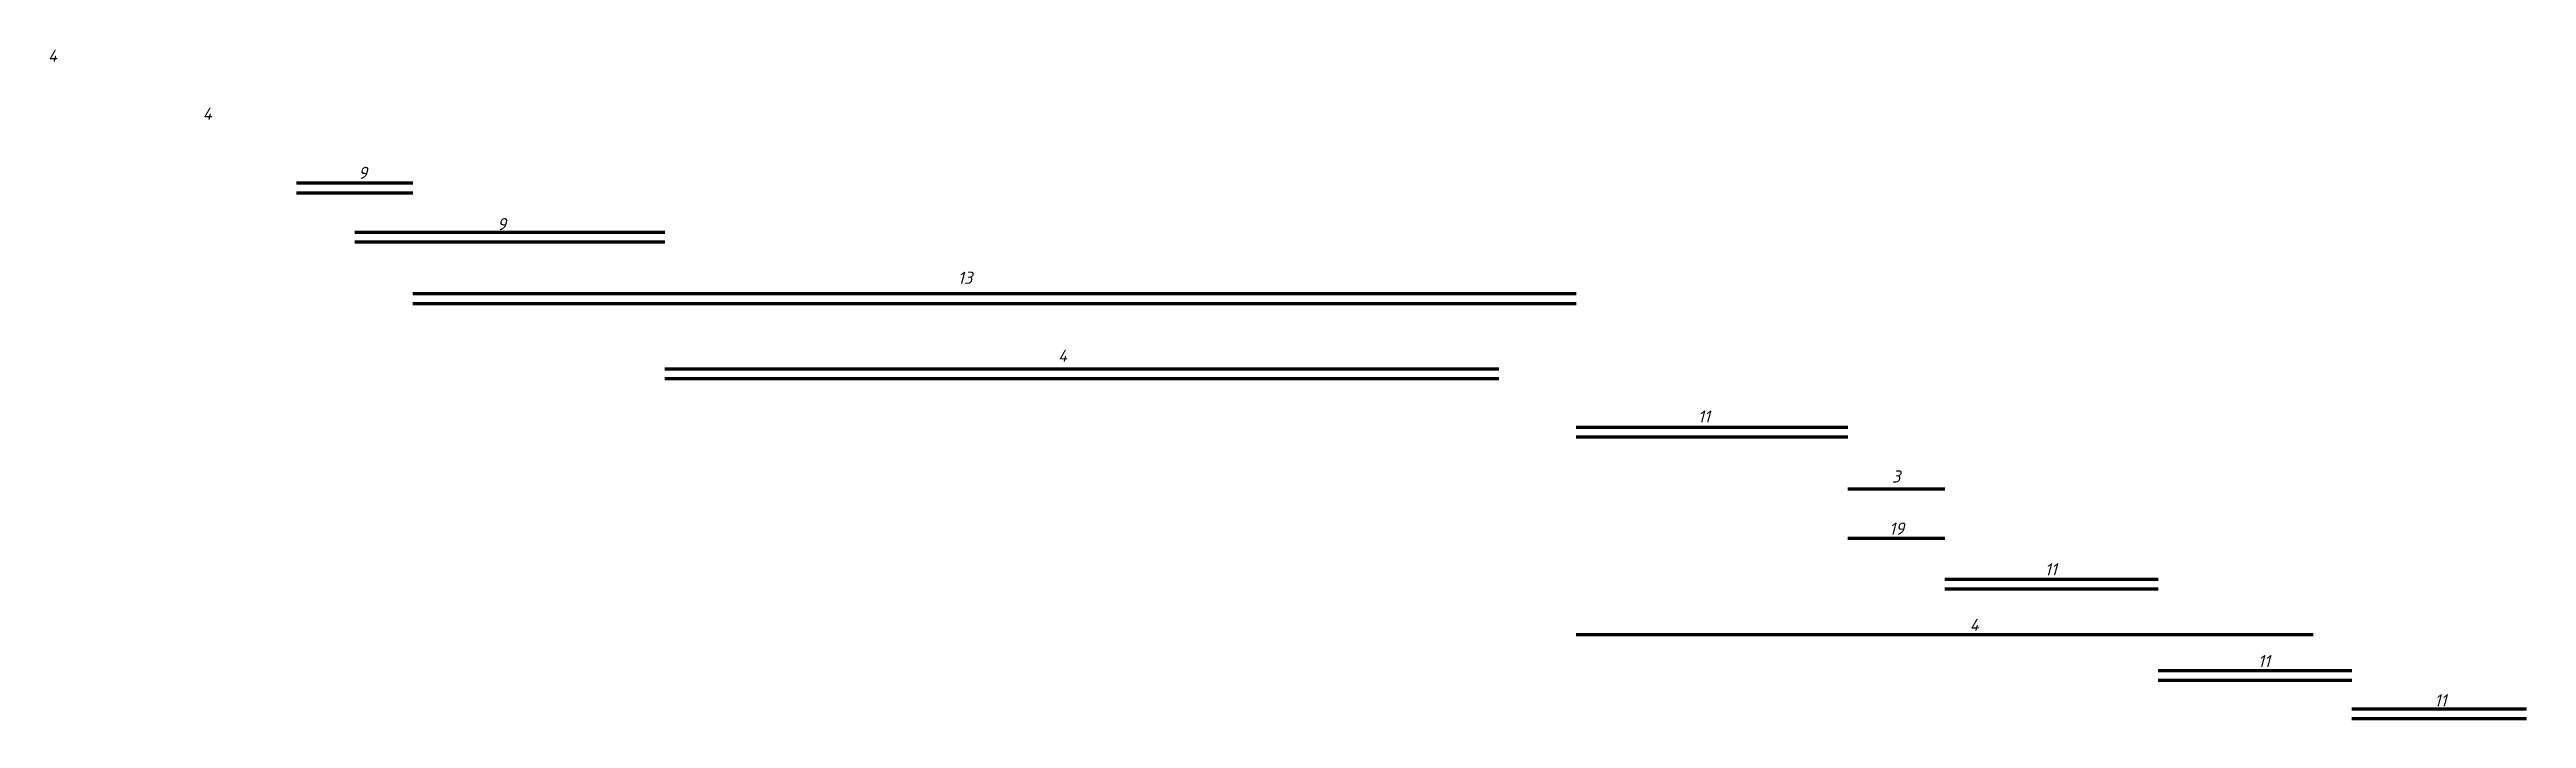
# Model space of a CAD drawing. Header units: millimetres. Extents: x 27137 to 30937, y -4667 to -569.
# Drawn here: x 27539 to 28050, y -3523 to -3385 of the extents above; entities that cross this region are included whole.
import ezdxf

# ---------------------------------------------------------------- set-up
doc = ezdxf.new("R2010")
doc.units = ezdxf.units.MM
doc.header["$LTSCALE"] = 0.4
doc.layers.add('кварталыИнфо', color=7, linetype='Continuous')
doc.styles.add('текстовый', font='isocpeui.ttf', dxfattribs={"height": 5})

msp = doc.modelspace()

# ---------------------------------------------------------------- texts
at = {"layer": 'кварталыИнфо', "ltscale": 0.12, "char_height": 2.5, "width": 5, "attachment_point": 3, "style": 'текстовый'}
for s, insert in [('4', (27540.4977, -3385.1202)), ('4', (27572.4112, -3397.0677)), ('{\\fISOCPEUR|b0|i1|c204|p34;9', (27604.4542, -3409.2689)), ('{\\fISOCPEUR|b0|i1|c204|p34;9', (27633.1206, -3419.848)), ('{\\fISOCPEUR|b0|i1|c204|p34;13', (27729.3089, -3430.901)), ('4', (27748.8478, -3446.9977)), ('{\\fISOCPEUR|b0|i1|c204|p34;11', (27881.4709, -3459.5071)), ('{\\fISOCPEUR|b0|i1|c204|p34;3', (27920.7362, -3471.8656)), ('{\\fISOCPEUR|b0|i1|c204|p34;19}', (27921.5258, -3482.6066)), ('{\\fISOCPEUR|b0|i1|c204|p34;11', (27953.0257, -3490.999)), ('{\\fISOCPEUR|b0|i1|c204|p34;4}', (27936.9238, -3502.4629)), ('{\\fISOCPEUR|b0|i1|c204|p34;11', (27996.9951, -3509.93)), ('{\\fISOCPEUR|b0|i1|c204|p34;11', (28033.4051, -3518.0165))]:
    msp.add_mtext(s, dxfattribs=dict(at, insert=insert))

# ---------------------------------------------------------------- linework, layer by layer
at = {"lineweight": 70}
for p, q in [((27589.8915, -3412.6144), (27613.8915, -3412.6144)), ((27589.8915, -3414.6144), (27613.8915, -3414.6144)), ((27601.8915, -3422.7352), (27665.8915, -3422.7352)), ((27601.8915, -3424.7352), (27665.8915, -3424.7352)), ((27613.8915, -3435.4261), (27853.8915, -3435.4261)), ((27613.8915, -3437.4261), (27853.8915, -3437.4261)), ((27665.8915, -3450.9224), (27837.8915, -3450.9224)), ((27665.8915, -3452.9224), (27837.8915, -3452.9224)), ((27853.8915, -3462.9329), (27909.8915, -3462.9329)), ((27853.8915, -3464.9329), (27909.8915, -3464.9329)), ((27909.8915, -3475.6924), (27929.8915, -3475.6924)), ((27909.8915, -3485.8265), (27929.8915, -3485.8265)), ((27929.8915, -3494.2941), (27973.8915, -3494.2941)), ((27929.8915, -3496.2941), (27973.8915, -3496.2941)), ((27853.8915, -3505.7231), (28005.8915, -3505.7231)), ((27973.8915, -3513.0946), (28013.8915, -3513.0946)), ((27973.8915, -3515.0946), (28013.8915, -3515.0946)), ((28013.8915, -3520.9918), (28049.8915, -3520.9918)), ((28013.8915, -3522.9918), (28049.8915, -3522.9918))]:
    msp.add_line(p, q, dxfattribs=at)

msp.set_redraw_order([(e.dxf.handle, doc.entitydb.next_handle()) for e in msp.query("TEXT MTEXT ATTDEF DIMENSION ARC_DIMENSION")])  # texts and dimensions are drawn at this point

doc.saveas('drawing.dxf')
